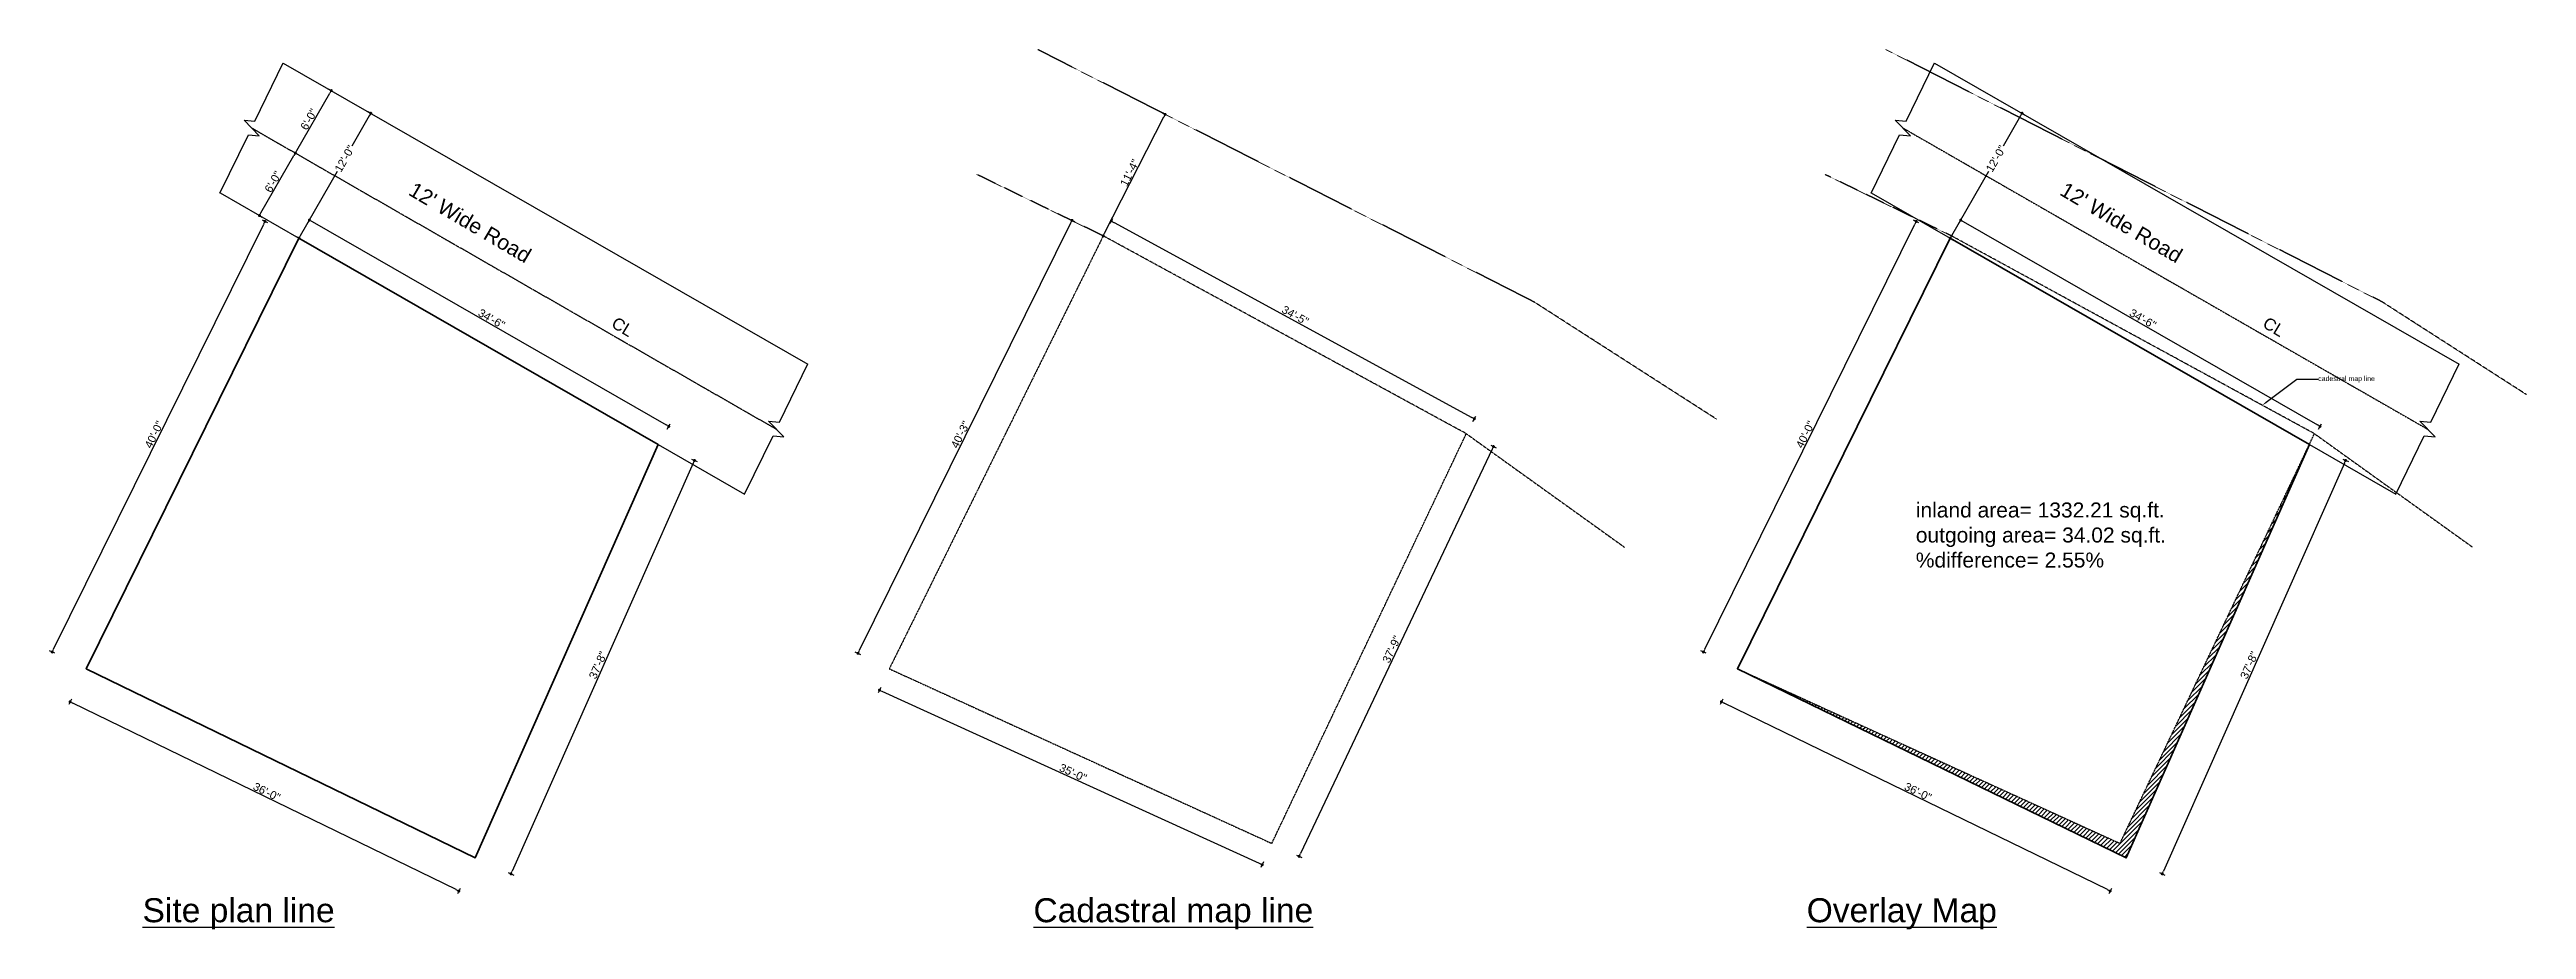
# Model space of a CAD drawing. Header units: inches. Extents: x 115570 to 265311, y 61168 to 314550.
# Drawn here: x 136100 to 138575, y 70436 to 71315 of the extents above; entities that cross this region are included whole.
import ezdxf
from ezdxf import colors
from ezdxf.entities.mleader import LeaderData, LeaderLine
from ezdxf.math import Vec2, Vec3

# ---------------------------------------------------------------- set-up
doc = ezdxf.new("R2010")
doc.units = ezdxf.units.IN
doc.header["$MEASUREMENT"] = 0
for name, pattern in [('ACAD_ISO06W100', [36, 24, -3, 0, -3, 0, -3, 0, -3]), ('ACAD_ISO08W100', [36, 24, -3, 6, -3]), ('HIDDEN2', [0.1875, 0.125, -0.0625])]:
    doc.linetypes.add(name, pattern=pattern)
doc.layers.get('0').update_dxf_attribs({"lineweight": 25})
doc.layers.add('cadastral map line', color=6, linetype='ACAD_ISO06W100', lineweight=25, transparency=0.45)
doc.layers.add('site plan line', color=5, linetype='Continuous', lineweight=35, transparency=0.45)
doc.layers.add('CL', color=4, linetype='ACAD_ISO08W100', transparency=0.5)
doc.styles.add('arial.', font='arial.ttf')
doc.styles.get("Standard").update_dxf_attribs({"font": 'arial.ttf'})
doc.dimstyles.new('d_floorplans', dxfattribs={"dimscale": 0, "dimtxt": 8, "dimasz": 3, "dimexe": 3, "dimexo": 3, "dimgap": 1, "dimtad": 1, "dimdec": 0, "dimrnd": 0.25, "dimzin": 3, "dimdsep": 46, "dimlunit": 4, "dimtxsty": 'arial.', "dimblk": 'DOT', "dimcen": 4, "dimdle": 6, "dimclrd": 4, "dimclre": 256, "dimclrt": 7, "dimazin": 0, "dimtfac": 1, "dimtdec": 0, "dimtix": 1, "dimtmove": 2, "dimatfit": 3, "dimfxl": 3, "dimfxlon": 1, "dimtolj": 1, "dimtzin": 0, "dimlwd": -1, "dimlwe": -1, "dimarcsym": 0})

msp = doc.modelspace()

# ---------------------------------------------------------------- texts
at = {"width": 254.7349, "attachment_point": 1}
for s, insert, char_height, rotation in [("12' Wide Road", (136464.99, 71183.47), 15, 329.48325), ("12' Wide Road", (138114.76, 71183.47), 15, 329.48325), ('CL', (136666.39, 71048.72), 12, 328.93008), ('CL', (138316.16, 71048.72), 12, 328.93008)]:
    msp.add_mtext(s, dxfattribs=dict(at, insert=insert, char_height=char_height, rotation=rotation))
at = {"attachment_point": 1}
for s, insert, char_height, width in [('inland area= 1332.21 sq.ft.\\Poutgoing area= 34.02 sq.ft.\\P%difference= 2.55%', (137964.45, 70862.47), 15, 453.6353), ('{\\LSite plan line}', (136192.77, 70466.94), 24, 195.6611), ('{\\LCadastral map line}', (137082.91, 70466.94), 24, 287.7978), ('{\\LOverlay Map}', (137855.44, 70466.94), 24, 467.6449)]:
    msp.add_mtext(s, dxfattribs=dict(at, insert=insert, char_height=char_height, width=width))

# ---------------------------------------------------------------- blocks, each defined once
blk = doc.blocks.new('_Dot')
at = {"color": 0, "linetype": 'ByBlock', "lineweight": -2}
blk.add_line((-0.5, 0), (-1, 0), dxfattribs=at)
at = {"color": 0, "linetype": 'ByBlock', "const_width": 0.5}
blk.add_lwpolyline([(-0.25, 0, 1), (0.25, 0, 1)], format="xyb", close=True, dxfattribs=at)
blk = doc.blocks.new('*D72')
at = {"color": 4, "transparency": 16777216}
for p, q in [((136419.3, 71248.9), (136401.9, 71218.5)), ((136350.6, 71129.2), (136387.6, 71193.6))]:
    blk.add_line(p, q, dxfattribs=at)
at = {"transparency": 16777216}
for p, q in [((136420.8, 71251.5), (136418.2, 71253)), ((136349.1, 71126.6), (136346.5, 71128.1))]:
    blk.add_line(p, q, dxfattribs=at)
at = {"layer": 'Defpoints', "color": 0, "transparency": 16777216}
for p in [(136420.8, 71251.5), (136420.8, 71251.5), (136349.1, 71126.6)]:
    blk.add_point(p, dxfattribs=at)
at = {"color": 4, "transparency": 16777216, "xscale": 3, "yscale": 3, "zscale": 3}
for p, rotation in [((136420.8, 71251.5), 60.13323200533971), ((136349.1, 71126.6), 240.1332320053397)]:
    blk.add_blockref('_Dot', p, dxfattribs=dict(at, rotation=rotation))
at = {"color": 7, "transparency": 16777216, "insert": (136394.7, 71206.1), "char_height": 8, "attachment_point": 5, "rotation": 60.1332, "style": 'arial.'}
blk.add_mtext('\\A1;12\'-0"', dxfattribs=at)
blk = doc.blocks.new('*D73')
at = {"color": 4, "transparency": 16777216}
blk.add_line((136742.8, 70901.7), (136562.1, 70494), dxfattribs=at)
at = {"transparency": 16777216}
for p, q in [((136741.3, 70905.7), (136746.8, 70903.3)), ((136558.2, 70492.5), (136563.6, 70490))]:
    blk.add_line(p, q, dxfattribs=at)
at = {"layer": 'Defpoints', "color": 0, "transparency": 16777216}
for p in [(136708.1, 70920.4), (136524.9, 70507.2), (136560.9, 70491.3)]:
    blk.add_point(p, dxfattribs=at)
at = {"color": 4, "transparency": 16777216, "xscale": 3, "yscale": 3, "zscale": 3}
for p, rotation in [((136744.1, 70904.5), 66.09446161432011), ((136560.9, 70491.3), 246.0944616143202)]:
    blk.add_blockref('_Dot', p, dxfattribs=dict(at, rotation=rotation))
at = {"color": 7, "transparency": 16777216, "insert": (136647.8, 70699.9), "char_height": 8, "attachment_point": 5, "rotation": 66.0945, "style": 'arial.'}
blk.add_mtext('\\A1;37\'-8"', dxfattribs=at)
blk = doc.blocks.new('*D74')
at = {"transparency": 16777216}
for p, q in [((136121.7, 70665.9), (136119.1, 70660.5)), ((136510.2, 70476.8), (136507.5, 70471.4))]:
    blk.add_line(p, q, dxfattribs=at)
at = {"color": 4, "transparency": 16777216}
blk.add_line((136506.2, 70475.5), (136123.1, 70661.9), dxfattribs=at)
at = {"layer": 'Defpoints', "color": 0, "transparency": 16777216}
for p in [(136136.5, 70696.2), (136120.4, 70663.2), (136524.9, 70507.2)]:
    blk.add_point(p, dxfattribs=at)
at = {"color": 4, "transparency": 16777216, "xscale": 3, "yscale": 3, "zscale": 3}
for p, rotation in [((136120.4, 70663.2), 154.0500135417205), ((136508.8, 70474.1), 334.0500135417205)]:
    blk.add_blockref('_Dot', p, dxfattribs=dict(at, rotation=rotation))
at = {"color": 7, "transparency": 16777216, "insert": (136316.9, 70573.2), "char_height": 8, "attachment_point": 5, "rotation": 334.05, "style": 'arial.'}
blk.add_mtext('\\A1;36\'-0"', dxfattribs=at)
blk = doc.blocks.new('*D75')
at = {"color": 4, "transparency": 16777216}
blk.add_line((136103.9, 70715.7), (136313.8, 71140.7), dxfattribs=at)
at = {"transparency": 16777216}
for p, q in [((136317.8, 71142), (136312.5, 71144.7)), ((136105.2, 70711.7), (136099.9, 70714.3))]:
    blk.add_line(p, q, dxfattribs=at)
at = {"layer": 'Defpoints', "color": 0, "transparency": 16777216}
for p in [(136315.1, 71143.4), (136349.1, 71126.6), (136136.5, 70696.2)]:
    blk.add_point(p, dxfattribs=at)
at = {"color": 4, "transparency": 16777216, "xscale": 3, "yscale": 3, "zscale": 3}
for p, rotation in [((136315.1, 71143.4), 63.71077594350535), ((136102.5, 70713), 243.7107759435053)]:
    blk.add_blockref('_Dot', p, dxfattribs=dict(at, rotation=rotation))
at = {"color": 7, "transparency": 16777216, "insert": (136204.3, 70930.4), "char_height": 8, "attachment_point": 5, "rotation": 63.7108, "style": 'arial.'}
blk.add_mtext('\\A1;40\'-0"', dxfattribs=at)
blk = doc.blocks.new('*D76')
at = {"transparency": 16777216}
for p, q in [((136358, 71142.1), (136361, 71147.3)), ((136717, 70935.9), (136720, 70941.1))]:
    blk.add_line(p, q, dxfattribs=at)
at = {"color": 4, "transparency": 16777216}
blk.add_line((136362.1, 71143.2), (136715.9, 70940), dxfattribs=at)
at = {"layer": 'Defpoints', "color": 0, "transparency": 16777216}
for p in [(136349.1, 71126.6), (136718.5, 70938.5), (136708.1, 70920.4)]:
    blk.add_point(p, dxfattribs=at)
at = {"color": 4, "transparency": 16777216, "xscale": 3, "yscale": 3, "zscale": 3}
for p, rotation in [((136359.5, 71144.7), 150.1332320053488), ((136718.5, 70938.5), 330.1332320053488)]:
    blk.add_blockref('_Dot', p, dxfattribs=dict(at, rotation=rotation))
at = {"color": 7, "transparency": 16777216, "insert": (136541.5, 71046), "char_height": 8, "attachment_point": 5, "rotation": 330.1332, "style": 'arial.'}
blk.add_mtext('\\A1;34\'-6"', dxfattribs=at)
blk = doc.blocks.new('*D77')
at = {"color": 4, "transparency": 16777216}
blk.add_line((137541.2, 70915.6), (137349.6, 70511.5), dxfattribs=at)
at = {"transparency": 16777216}
for p, q in [((137539.8, 70919.6), (137545.2, 70917)), ((137345.6, 70510.1), (137351, 70507.5))]:
    blk.add_line(p, q, dxfattribs=at)
at = {"layer": 'Defpoints', "color": 0, "transparency": 16777216}
for p in [(137515.3, 70931.2), (137321.1, 70521.7), (137348.3, 70508.8)]:
    blk.add_point(p, dxfattribs=at)
at = {"color": 4, "transparency": 16777216, "xscale": 3, "yscale": 3, "zscale": 3}
for p, rotation in [((137542.5, 70918.3), 64.6237642850033), ((137348.3, 70508.8), 244.6237642850033)]:
    blk.add_blockref('_Dot', p, dxfattribs=dict(at, rotation=rotation))
at = {"color": 7, "transparency": 16777216, "insert": (137440.8, 70715.7), "char_height": 8, "attachment_point": 5, "rotation": 64.6238, "style": 'arial.'}
blk.add_mtext('\\A1;37\'-9"', dxfattribs=at)
blk = doc.blocks.new('*D78')
at = {"transparency": 16777216}
for p, q in [((136930.4, 70677.7), (136927.9, 70672.2)), ((137312.6, 70503.2), (137310.1, 70497.7))]:
    blk.add_line(p, q, dxfattribs=at)
at = {"color": 4, "transparency": 16777216}
blk.add_line((137308.6, 70501.7), (136931.9, 70673.7), dxfattribs=at)
at = {"layer": 'Defpoints', "color": 0, "transparency": 16777216}
for p in [(136938.9, 70696.2), (136929.1, 70675), (137321.1, 70521.7)]:
    blk.add_point(p, dxfattribs=at)
at = {"color": 4, "transparency": 16777216, "xscale": 3, "yscale": 3, "zscale": 3}
for p, rotation in [((136929.1, 70675), 155.4571198182069), ((137311.4, 70500.4), 335.4571198182069)]:
    blk.add_blockref('_Dot', p, dxfattribs=dict(at, rotation=rotation))
at = {"color": 7, "transparency": 16777216, "insert": (137122.4, 70592.3), "char_height": 8, "attachment_point": 5, "rotation": 335.4571, "style": 'arial.'}
blk.add_mtext('\\A1;35\'-0"', dxfattribs=at)
blk = doc.blocks.new('*D79')
at = {"color": 4, "transparency": 16777216}
blk.add_line((137120, 71141.7), (136908.9, 70714.4), dxfattribs=at)
at = {"transparency": 16777216}
for p, q in [((137124.1, 71143), (137118.7, 71145.7)), ((136910.3, 70710.3), (136904.9, 70713))]:
    blk.add_line(p, q, dxfattribs=at)
at = {"layer": 'Defpoints', "color": 0, "transparency": 16777216}
for p in [(137152.6, 71128.9), (136907.6, 70711.7), (136938.9, 70696.2)]:
    blk.add_point(p, dxfattribs=at)
at = {"color": 4, "transparency": 16777216, "xscale": 3, "yscale": 3, "zscale": 3}
for p, rotation in [((137121.4, 71144.4), 63.71077594350461), ((136907.6, 70711.7), 243.7107759435046)]:
    blk.add_blockref('_Dot', p, dxfattribs=dict(at, rotation=rotation))
at = {"color": 7, "transparency": 16777216, "insert": (137009.9, 70930.3), "char_height": 8, "attachment_point": 5, "rotation": 63.7108, "style": 'arial.'}
blk.add_mtext('\\A1;40\'-3"', dxfattribs=at)
blk = doc.blocks.new('*D80')
at = {"transparency": 16777216}
for p, q in [((137159.3, 71141.2), (137162.2, 71146.4)), ((137522, 70943.5), (137524.9, 70948.7))]:
    blk.add_line(p, q, dxfattribs=at)
at = {"color": 4, "transparency": 16777216}
blk.add_line((137163.4, 71142.4), (137520.8, 70947.5), dxfattribs=at)
at = {"layer": 'Defpoints', "color": 0, "transparency": 16777216}
for p in [(137152.6, 71128.9), (137515.3, 70931.2), (137523.4, 70946.1)]:
    blk.add_point(p, dxfattribs=at)
at = {"color": 4, "transparency": 16777216, "xscale": 3, "yscale": 3, "zscale": 3}
for p, rotation in [((137160.7, 71143.8), 151.4038469328164), ((137523.4, 70946.1), 331.4038469328164)]:
    blk.add_blockref('_Dot', p, dxfattribs=dict(at, rotation=rotation))
at = {"color": 7, "transparency": 16777216, "insert": (137344.5, 71049.4), "char_height": 8, "attachment_point": 5, "rotation": 331.4038, "style": 'arial.'}
blk.add_mtext('\\A1;34\'-5"', dxfattribs=at)
blk = doc.blocks.new('*D81')
at = {"color": 4, "transparency": 16777216}
blk.add_line((137154, 71131.6), (137213.1, 71247.8), dxfattribs=at)
at = {"transparency": 16777216}
for p, q in [((137214.4, 71250.4), (137211.8, 71251.8)), ((137152.6, 71128.9), (137149.9, 71130.3))]:
    blk.add_line(p, q, dxfattribs=at)
at = {"layer": 'Defpoints', "color": 0, "transparency": 16777216}
for p in [(137214.4, 71250.4), (137214.4, 71250.4), (137152.6, 71128.9)]:
    blk.add_point(p, dxfattribs=at)
at = {"color": 4, "transparency": 16777216, "xscale": 3, "yscale": 3, "zscale": 3}
for p, rotation in [((137214.4, 71250.4), 63.03492173500684), ((137152.6, 71128.9), 243.0349217350068)]:
    blk.add_blockref('_Dot', p, dxfattribs=dict(at, rotation=rotation))
at = {"color": 7, "transparency": 16777216, "insert": (137179, 71192), "char_height": 8, "attachment_point": 5, "rotation": 63.0349, "style": 'arial.'}
blk.add_mtext('\\A1;11\'-4"', dxfattribs=at)
blk = doc.blocks.new('*D82')
at = {"color": 4, "transparency": 16777216}
for p, q in [((138069.1, 71248.9), (138051.7, 71218.5)), ((138000.4, 71129.2), (138037.4, 71193.6))]:
    blk.add_line(p, q, dxfattribs=at)
at = {"transparency": 16777216}
for p, q in [((138070.6, 71251.5), (138073.2, 71250)), ((137998.9, 71126.6), (138001.5, 71125.1))]:
    blk.add_line(p, q, dxfattribs=at)
at = {"layer": 'Defpoints', "color": 0, "transparency": 16777216}
for p in [(138070.6, 71251.5), (138070.6, 71251.5), (137998.9, 71126.6)]:
    blk.add_point(p, dxfattribs=at)
at = {"color": 4, "transparency": 16777216, "xscale": 3, "yscale": 3, "zscale": 3}
for p, rotation in [((138070.6, 71251.5), 60.13323200533971), ((137998.9, 71126.6), 240.1332320053397)]:
    blk.add_blockref('_Dot', p, dxfattribs=dict(at, rotation=rotation))
at = {"color": 7, "transparency": 16777216, "insert": (138044.5, 71206.1), "char_height": 8, "attachment_point": 5, "rotation": 60.1332, "style": 'arial.'}
blk.add_mtext('\\A1;12\'-0"', dxfattribs=at)
blk = doc.blocks.new('*D83')
at = {"color": 4, "transparency": 16777216}
blk.add_line((138392.6, 70901.7), (138211.9, 70494), dxfattribs=at)
at = {"transparency": 16777216}
for p, q in [((138391.1, 70905.7), (138396.6, 70903.3)), ((138207.9, 70492.5), (138213.4, 70490))]:
    blk.add_line(p, q, dxfattribs=at)
at = {"layer": 'Defpoints', "color": 0, "transparency": 16777216}
for p in [(138357.9, 70920.4), (138174.7, 70507.2), (138210.7, 70491.3)]:
    blk.add_point(p, dxfattribs=at)
at = {"color": 4, "transparency": 16777216, "xscale": 3, "yscale": 3, "zscale": 3}
for p, rotation in [((138393.8, 70904.5), 66.09446161432011), ((138210.7, 70491.3), 246.0944616143202)]:
    blk.add_blockref('_Dot', p, dxfattribs=dict(at, rotation=rotation))
at = {"color": 7, "transparency": 16777216, "insert": (138297.6, 70699.9), "char_height": 8, "attachment_point": 5, "rotation": 66.0945, "style": 'arial.'}
blk.add_mtext('\\A1;37\'-8"', dxfattribs=at)
blk = doc.blocks.new('*D84')
at = {"transparency": 16777216}
for p, q in [((137771.5, 70665.9), (137768.9, 70660.5)), ((138159.9, 70476.8), (138157.3, 70471.4))]:
    blk.add_line(p, q, dxfattribs=at)
at = {"color": 4, "transparency": 16777216}
blk.add_line((138155.9, 70475.5), (137772.9, 70661.9), dxfattribs=at)
at = {"layer": 'Defpoints', "color": 0, "transparency": 16777216}
for p in [(137786.3, 70696.2), (137770.2, 70663.2), (138174.7, 70507.2)]:
    blk.add_point(p, dxfattribs=at)
at = {"color": 4, "transparency": 16777216, "xscale": 3, "yscale": 3, "zscale": 3}
for p, rotation in [((137770.2, 70663.2), 154.0500135417205), ((138158.6, 70474.1), 334.0500135417205)]:
    blk.add_blockref('_Dot', p, dxfattribs=dict(at, rotation=rotation))
at = {"color": 7, "transparency": 16777216, "insert": (137966.6, 70573.2), "char_height": 8, "attachment_point": 5, "rotation": 334.05, "style": 'arial.'}
blk.add_mtext('\\A1;36\'-0"', dxfattribs=at)
blk = doc.blocks.new('*D85')
at = {"color": 4, "transparency": 16777216}
blk.add_line((137753.6, 70715.7), (137963.6, 71140.7), dxfattribs=at)
at = {"transparency": 16777216}
for p, q in [((137967.6, 71142), (137962.2, 71144.7)), ((137755, 70711.7), (137749.6, 70714.3))]:
    blk.add_line(p, q, dxfattribs=at)
at = {"layer": 'Defpoints', "color": 0, "transparency": 16777216}
for p in [(137964.9, 71143.4), (137998.9, 71126.6), (137786.3, 70696.2)]:
    blk.add_point(p, dxfattribs=at)
at = {"color": 4, "transparency": 16777216, "xscale": 3, "yscale": 3, "zscale": 3}
for p, rotation in [((137964.9, 71143.4), 63.71077594350535), ((137752.3, 70713), 243.7107759435053)]:
    blk.add_blockref('_Dot', p, dxfattribs=dict(at, rotation=rotation))
at = {"color": 7, "transparency": 16777216, "insert": (137854.1, 70930.4), "char_height": 8, "attachment_point": 5, "rotation": 63.7108, "style": 'arial.'}
blk.add_mtext('\\A1;40\'-0"', dxfattribs=at)
blk = doc.blocks.new('*D86')
at = {"transparency": 16777216}
for p, q in [((138007.8, 71142.1), (138010.8, 71147.3)), ((138366.8, 70935.9), (138369.8, 70941.1))]:
    blk.add_line(p, q, dxfattribs=at)
at = {"color": 4, "transparency": 16777216}
blk.add_line((138011.9, 71143.2), (138365.7, 70940), dxfattribs=at)
at = {"layer": 'Defpoints', "color": 0, "transparency": 16777216}
for p in [(137998.9, 71126.6), (138368.3, 70938.5), (138357.9, 70920.4)]:
    blk.add_point(p, dxfattribs=at)
at = {"color": 4, "transparency": 16777216, "xscale": 3, "yscale": 3, "zscale": 3}
for p, rotation in [((138009.3, 71144.7), 150.1332320053488), ((138368.3, 70938.5), 330.1332320053488)]:
    blk.add_blockref('_Dot', p, dxfattribs=dict(at, rotation=rotation))
at = {"color": 7, "transparency": 16777216, "insert": (138191.3, 71046), "char_height": 8, "attachment_point": 5, "rotation": 330.1332, "style": 'arial.'}
blk.add_mtext('\\A1;34\'-6"', dxfattribs=at)
blk = doc.blocks.new('*D91')
at = {"color": 4, "transparency": 16777216}
blk.add_line((136311.1, 71151.8), (136344, 71209.1), dxfattribs=at)
at = {"transparency": 16777216}
for p, q in [((136345.5, 71211.7), (136348.1, 71210.2)), ((136309.6, 71149.2), (136312.2, 71147.7))]:
    blk.add_line(p, q, dxfattribs=at)
at = {"layer": 'Defpoints', "color": 0, "transparency": 16777216}
for p in [(136345.5, 71211.7), (136345.5, 71211.7), (136309.6, 71149.2)]:
    blk.add_point(p, dxfattribs=at)
at = {"color": 4, "transparency": 16777216, "xscale": 3, "yscale": 3, "zscale": 3}
for p, rotation in [((136345.5, 71211.7), 60.13323200535263), ((136309.6, 71149.2), 240.1332320053526)]:
    blk.add_blockref('_Dot', p, dxfattribs=dict(at, rotation=rotation))
at = {"color": 7, "transparency": 16777216, "insert": (136323.2, 71183), "char_height": 8, "attachment_point": 5, "rotation": 60.1332, "style": 'arial.'}
blk.add_mtext('\\A1;6\'-0"', dxfattribs=at)
blk = doc.blocks.new('*D92')
at = {"transparency": 16777216}
for p, q in [((136381.4, 71274.1), (136378.7, 71275.6)), ((136345.5, 71211.7), (136348.1, 71210.2))]:
    blk.add_line(p, q, dxfattribs=at)
at = {"color": 4, "transparency": 16777216}
blk.add_line((136347, 71214.3), (136379.9, 71271.5), dxfattribs=at)
at = {"layer": 'Defpoints', "color": 0, "transparency": 16777216}
for p in [(136381.4, 71274.1), (136381.4, 71274.1), (136345.5, 71211.7)]:
    blk.add_point(p, dxfattribs=at)
at = {"color": 4, "transparency": 16777216, "xscale": 3, "yscale": 3, "zscale": 3}
for p, rotation in [((136381.4, 71274.1), 60.13323200535262), ((136345.5, 71211.7), 240.1332320053526)]:
    blk.add_blockref('_Dot', p, dxfattribs=dict(at, rotation=rotation))
at = {"color": 7, "transparency": 16777216, "insert": (136359, 71245.4), "char_height": 8, "attachment_point": 5, "rotation": 60.1332, "style": 'arial.'}
blk.add_mtext('\\A1;6\'-0"', dxfattribs=at)

# ---------------------------------------------------------------- dimensions: what is measured, and where the dimension line sits
dim = msp.add_linear_dim(base=(136381.35, 71274.11), p1=(136345.5, 71211.67), p2=(136381.35, 71274.11), angle=240.13323, dimstyle='d_floorplans', override={"dimscale": 1})
dim.commit()
dim.dimension.update_dxf_attribs({"geometry": '*D92', "text_midpoint": (136359.01, 71245.42)})
for base, p1, p2, picture, middle in [((136420.79, 71251.46), (136349.08, 71126.58), (136420.79, 71251.46), '*D72', (136394.73, 71206.07)), ((138070.57, 71251.46), (137998.86, 71126.58), (138070.57, 71251.46), '*D82', (138044.51, 71206.07))]:
    dim = msp.add_linear_dim(base=base, p1=p1, p2=p2, angle=60.13323, dimstyle='d_floorplans', override={"dimscale": 1})
    dim.commit()
    dim.dimension.update_dxf_attribs({"geometry": picture, "text_midpoint": middle, "dimtype": 161})
for p1, p2, distance, picture, middle in [((137152.62, 71128.94), (137214.43, 71250.43), 0, '*D81', (137179.05, 71191.96)), ((136309.64, 71149.23), (136345.5, 71211.67), 0, '*D91', (136323.16, 71182.98)), ((136136.49, 70696.23), (136349.08, 71126.58), 37.86, '*D75', (136204.29, 70930.43)), ((136349.08, 71126.58), (136708.1, 70920.42), 20.91, '*D76', (136541.54, 71046.04)), ((137152.62, 71128.94), (136938.86, 70696.23), -34.85, '*D79', (137009.93, 70930.27)), ((137152.62, 71128.94), (137515.32, 70931.22), 16.94, '*D80', (137344.51, 71049.42)), ((137786.26, 70696.23), (137998.86, 71126.58), 37.86, '*D85', (137854.06, 70930.43)), ((137998.86, 71126.58), (138357.87, 70920.42), 20.91, '*D86', (138191.31, 71046.04)), ((137515.32, 70931.22), (137321.07, 70521.7), 30.1, '*D77', (137440.8, 70715.74)), ((136708.1, 70920.42), (136524.94, 70507.19), 39.33, '*D73', (136647.83, 70699.93)), ((138357.87, 70920.42), (138174.71, 70507.19), 39.33, '*D83', (138297.6, 70699.93)), ((136524.94, 70507.19), (136136.49, 70696.23), 36.76, '*D74', (136316.85, 70573.23)), ((137321.07, 70521.7), (136938.86, 70696.23), 23.38, '*D78', (137122.37, 70592.32)), ((138174.71, 70507.19), (137786.26, 70696.23), 36.76, '*D84', (137966.63, 70573.23))]:
    dim = msp.add_aligned_dim(p1=p1, p2=p2, distance=distance, dimstyle='d_floorplans', override={"dimscale": 1})
    dim.commit()
    dim.dimension.update_dxf_attribs({"geometry": picture, "text_midpoint": middle})

# ---------------------------------------------------------------- hatches: boundary and pattern name
at = {"transparency": 33554597}
h = msp.add_hatch(dxfattribs=at)
h.set_pattern_fill('ANSI31', color=256, scale=25)
h.set_pattern_definition([(45, (145842.1284, 71866.497), (-2.2097087, 2.2097087), [])])
h.paths.add_polyline_path([(138357.87, 70920.42), (138357.66, 70920.54), (138168.48, 70521.7), (137786.26, 70696.23), (138174.71, 70507.19)])

# ---------------------------------------------------------------- linework, layer by layer
for p, q in [((136333.36, 71301.67), (136857.47, 71000.69)), ((137983.13, 71301.67), (138507.24, 71000.69)), ((136270.2, 71171.88), (136349.08, 71126.58)), ((137919.97, 71171.88), (137998.86, 71126.58)), ((136708.1, 70920.42), (136794.31, 70870.91)), ((138357.87, 70920.42), (138444.08, 70870.91))]:
    msp.add_line(p, q)
at = {"linetype": 'HIDDEN2', "ltscale": 2}
for p, q in [((137152.62, 71128.94), (137026.43, 71190.27)), ((138000.02, 71128.94), (137873.84, 71190.27)), ((137515.32, 70931.22), (137673.46, 70817.71)), ((138362.73, 70931.22), (138520.87, 70817.71))]:
    msp.add_line(p, q, dxfattribs=at)
at = {"linetype": 'Continuous'}
for points in [[(136270.12, 71171.72), (136298.49, 71230.03), (136309.4, 71228.9), (136294.15, 71244.66), (136305.06, 71243.52), (136333.44, 71301.83)], [(137919.89, 71171.72), (137948.27, 71230.03), (137959.17, 71228.9), (137943.93, 71244.66), (137954.83, 71243.52), (137983.21, 71301.83)], [(136794.31, 70870.91), (136822.69, 70929.22), (136833.59, 70928.08), (136818.34, 70943.84), (136829.25, 70942.71), (136857.63, 71001.02)], [(138444.08, 70870.91), (138472.46, 70929.22), (138483.37, 70928.08), (138468.12, 70943.84), (138479.02, 70942.71), (138507.4, 71001.02)]]:
    msp.add_lwpolyline(points, dxfattribs=at)
at = {"linetype": 'HIDDEN2', "ltscale": 2}
for points in [[(137765.37, 70945.75), (137583.2, 71062.82), (137087.15, 71315.19)], [(138574.57, 70970.3), (138430.6, 71062.82), (137934.55, 71315.19)]]:
    msp.add_lwpolyline(points, dxfattribs=at)
at = {"layer": 'cadastral map line', "ltscale": 0.02}
for points in [[(137515.32, 70931.22), (137152.62, 71128.94), (136938.86, 70696.23), (137321.07, 70521.7)], [(138362.73, 70931.22), (138000.02, 71128.94), (137786.26, 70696.23), (138168.48, 70521.7)]]:
    msp.add_lwpolyline(points, close=True, dxfattribs=at)
at = {"layer": 'CL', "ltscale": 0.015, "transparency": 33554559}
msp.add_line((136301.78, 71236.78), (136826.42, 70935.5), dxfattribs=at)
at = {"layer": 'CL', "ltscale": 0.01, "transparency": 33554559}
msp.add_line((137951.55, 71236.78), (138476.19, 70935.5), dxfattribs=at)
at = {"layer": 'site plan line'}
for points in [[(136708.1, 70920.42), (136524.94, 70507.19), (136136.49, 70696.23), (136349.08, 71126.58)], [(138357.87, 70920.42), (138174.71, 70507.19), (137786.26, 70696.23), (137998.86, 71126.58)]]:
    msp.add_lwpolyline(points, close=True, dxfattribs=at)

msp.set_redraw_order([(e.dxf.handle, doc.entitydb.next_handle()) for e in msp.query("TEXT MTEXT ATTDEF DIMENSION ARC_DIMENSION")])  # texts and dimensions are drawn at this point

# ---------------------------------------------------------------- leaders
ml = msp.add_multileader_mtext('Standard')
ml.set_content('cadestral map line', color=256)
ml.set_leader_properties()
ml.build(insert=Vec2(0, 0))
ml.multileader.update_dxf_attribs({"dogleg_length": 10, "arrow_head_size": 5})
ctx = ml.context
ctx.base_point, ctx.char_height, ctx.arrow_head_size, ctx.landing_gap_size, ctx.plane_origin = Vec3(138366.38, 70985.6), 5, 5, 0.09, Vec3(138310.64, 70959.61)
notes = []
notes.append((ctx, [(0, (1, 1, 0), (138356.38, 70985.6), (1, 0), 10, [(0, [(138310.64, 70959.61), (138345.22, 70985.6)], 0, [])])]))
ctx.mtext.insert, ctx.mtext.flow_direction = Vec3(138366.47, 70988.79), 5
for ctx, leaders in notes:
    for number, flags, end, landing, length, lines in leaders:
        leader = LeaderData()
        leader.index, (leader.has_last_leader_line, leader.has_dogleg_vector, leader.attachment_direction) = number, flags
        leader.last_leader_point, leader.dogleg_vector, leader.dogleg_length = Vec3(end), Vec3(landing), length
        for number, points, colour, breaks in lines:
            line = LeaderLine()
            line.index, line.vertices, line.color, line.breaks = number, Vec3.list(points), colors.encode_raw_color(colour), breaks
            leader.lines.append(line)
        ctx.leaders.append(leader)

doc.saveas('drawing.dxf')
